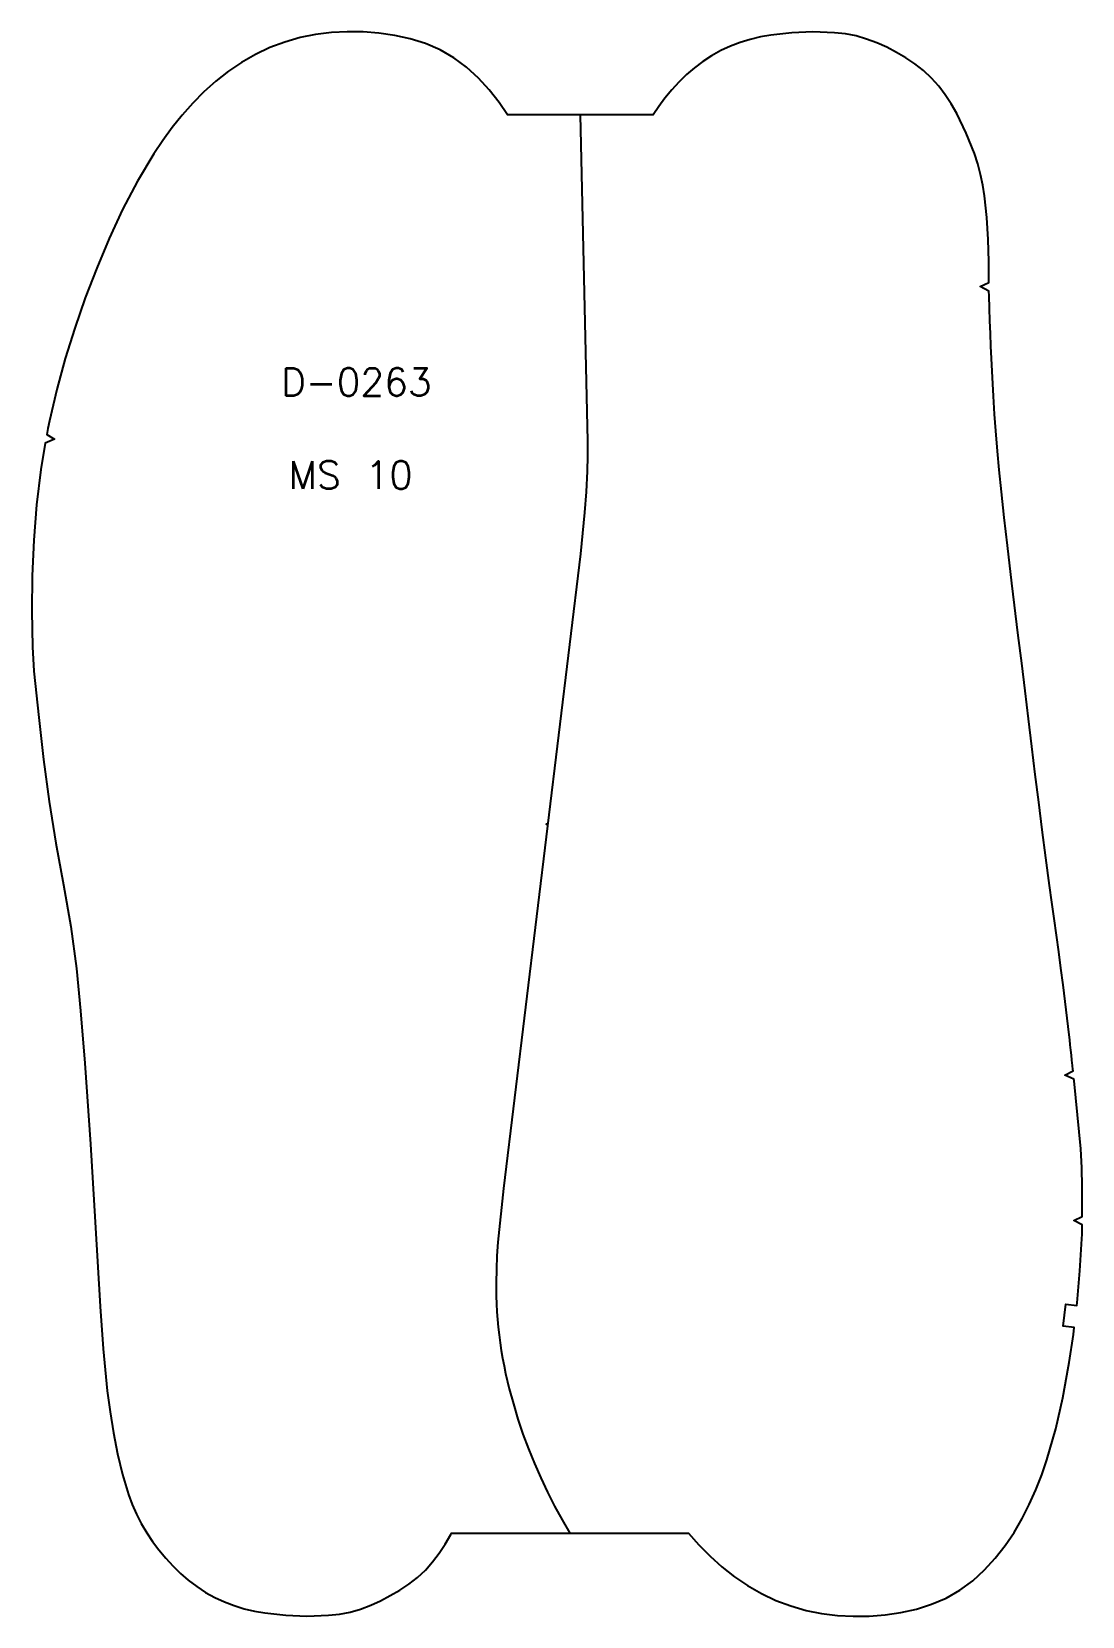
# Model space of a CAD drawing. Extents: x -3600 to 4663, y 5 to 334.
# Drawn here: x 1269.7 to 1459.4, y 4.9 to 291 of the extents above; entities that cross this region are included whole.
import ezdxf

# ---------------------------------------------------------------- set-up
doc = ezdxf.new("R2010")
doc.units = 0
doc.layers.add('DEFAULT', color=7, linetype='CONTINUOUS')
doc.styles.add('MTXPL_ARIAL', font='txt.shx', dxfattribs={"height": 0.2})

# ---------------------------------------------------------------- blocks, each defined once
blk = doc.blocks.new('*X7')
at = {"layer": 'DEFAULT', "color": 7, "style": 'MTXPL_ARIAL'}
for s, p in [('D-0263', (1314.74, 225.22)), ('MS 10', (1316.11, 208.47))]:
    blk.add_text(s, height=5, dxfattribs=at).set_placement(p)

msp = doc.modelspace()

# ---------------------------------------------------------------- linework, layer by layer
at = {"layer": 'DEFAULT', "color": 7}
msp.add_lwpolyline([(1308.12, 6.3), (1309.98, 5.86), (1311.85, 5.53), (1315.62, 5.13), (1319.42, 4.92), (1323.34, 5.12), (1325.29, 5.33), (1327.22, 5.7), (1329.11, 6.24), (1330.95, 6.93), (1332.74, 7.74), (1334.49, 8.65), (1336.19, 9.64), (1337.83, 10.74), (1339.38, 11.94), (1340.82, 13.28), (1342.14, 14.75), (1343.33, 16.31), (1344.41, 17.96), (1345.4, 19.67), (1345.52, 19.92), (1388.34, 19.92), (1390.2, 17.82), (1392.22, 15.77), (1394.36, 13.85), (1396.63, 12.07), (1399.02, 10.46), (1401.52, 9.04), (1404.11, 7.8), (1406.8, 6.79), (1409.57, 6), (1412.38, 5.43), (1415.23, 5.07), (1418.1, 4.92), (1420.96, 4.96), (1423.83, 5.18), (1426.67, 5.6), (1429.48, 6.22), (1432.21, 7.09), (1434.86, 8.22), (1437.35, 9.65), (1439.66, 11.35), (1441.79, 13.29), (1443.74, 15.41), (1445.51, 17.68), (1447.12, 20.07), (1448.57, 22.56), (1449.88, 25.13), (1451.06, 27.77), (1452.11, 30.46), (1453.05, 33.19), (1454.65, 38.74), (1455.94, 44.37), (1456.98, 50.06), (1457.08, 50.74), (1457.84, 55.77), (1457.99, 57.08), (1456, 57.31), (1456.47, 61.28), (1458.45, 61.05), (1458.51, 61.51), (1458.98, 67.27), (1459.35, 73.04), (1459.41, 73.91), (1459.43, 75.62), (1457.94, 76.39), (1459.45, 77.12), (1459.45, 82.48), (1459.35, 85.91), (1459.2, 89.34), (1457.95, 101.61), (1457.92, 101.88), (1456.27, 102.64), (1457.77, 103.4), (1457.74, 103.65), (1457.67, 104.38), (1457.57, 105.3), (1457.48, 106.22), (1457.38, 107.15), (1457.28, 108.07), (1457.18, 108.99), (1457.07, 109.92), (1456.73, 112.92), (1456.36, 115.92), (1455.98, 118.92), (1455.58, 121.91), (1455.18, 124.9), (1454.77, 127.89), (1454.36, 130.88), (1453.95, 133.87), (1453.54, 136.86), (1452.87, 141.87), (1452.22, 146.88), (1451.58, 151.89), (1450.96, 156.91), (1450.34, 161.93), (1449.73, 166.95), (1449.11, 171.97), (1448.5, 176.99), (1447.89, 182.01), (1446.74, 191.4), (1445.92, 198.25), (1445.35, 203.31), (1444.85, 207.92), (1444.46, 211.91), (1444.15, 215.23), (1443.84, 218.93), (1443.61, 221.93), (1443.39, 225.18), (1443.26, 227.44), (1443.14, 229.7), (1443.03, 231.97), (1442.93, 234.24), (1442.85, 236.51), (1442.76, 238.78), (1442.69, 241.05), (1442.62, 243.32), (1442.59, 244.17), (1441.02, 244.98), (1442.55, 245.71), (1442.54, 249.52), (1442.45, 253.47), (1442.23, 257.41), (1441.8, 261.34), (1441.48, 263.29), (1441.08, 265.22), (1440.57, 267.13), (1439.96, 269.01), (1438.5, 272.68), (1436.78, 276.23), (1435.79, 277.94), (1434.71, 279.59), (1433.52, 281.16), (1432.2, 282.62), (1430.76, 283.96), (1429.21, 285.17), (1427.57, 286.26), (1425.87, 287.25), (1424.12, 288.16), (1422.33, 288.97), (1420.49, 289.66), (1418.6, 290.21), (1416.67, 290.57), (1414.72, 290.79), (1410.8, 290.98), (1407, 290.77), (1403.23, 290.37), (1401.36, 290.04), (1399.5, 289.6), (1397.68, 289.05), (1395.91, 288.38), (1394.18, 287.58), (1392.51, 286.65), (1390.92, 285.62), (1389.4, 284.47), (1387.95, 283.23), (1386.59, 281.89), (1385.31, 280.48), (1384.09, 279.01), (1382.95, 277.48), (1381.94, 275.98), (1355.64, 275.98), (1354.13, 278.22), (1352.36, 280.5), (1350.41, 282.62), (1348.28, 284.55), (1345.97, 286.26), (1343.48, 287.68), (1340.84, 288.82), (1338.1, 289.68), (1335.29, 290.31), (1332.45, 290.72), (1329.58, 290.94), (1326.72, 290.98), (1323.85, 290.83), (1321, 290.47), (1318.19, 289.91), (1315.42, 289.12), (1312.73, 288.1), (1310.14, 286.87), (1307.64, 285.44), (1305.25, 283.83), (1302.99, 282.06), (1300.84, 280.14), (1298.82, 278.09), (1296.91, 275.93), (1295.11, 273.67), (1293.42, 271.34), (1291.82, 268.94), (1288.85, 264), (1286.16, 258.89), (1283.72, 253.65), (1281.48, 248.32), (1279.42, 242.93), (1277.52, 237.48), (1275.78, 231.97), (1274.26, 226.39), (1272.96, 220.76), (1272.64, 219.32), (1272.45, 218.24), (1273.83, 217.45), (1272.18, 216.68), (1271.4, 211.92), (1270.62, 205.56), (1270.1, 199.17), (1269.81, 192.77), (1269.74, 186.37), (1269.88, 179.96), (1270.12, 175.52), (1271.04, 167.2), (1271.89, 159.6), (1272.88, 152.02), (1274.11, 144.48), (1275.5, 136.96), (1276.82, 129.43), (1277.84, 121.85), (1278.54, 114.24), (1279.31, 104.8), (1280.36, 90.18), (1281.18, 76.1), (1282.09, 60.87), (1282.63, 53.23), (1283.39, 45.6), (1283.89, 41.81), (1284.5, 38.03), (1285.24, 34.28), (1286.14, 30.55), (1286.66, 28.71), (1287.24, 26.89), (1287.9, 25.1), (1288.66, 23.35), (1289.53, 21.65), (1290.5, 20.01), (1291.57, 18.43), (1292.71, 16.9), (1293.93, 15.42), (1295.21, 14.01), (1296.58, 12.68), (1298.02, 11.43), (1299.54, 10.29), (1301.13, 9.25), (1302.8, 8.33), (1304.53, 7.53), (1306.3, 6.85)], close=True, dxfattribs=at)
at = {"layer": 'DEFAULT'}
msp.add_lwpolyline([(1368.79, 275.98), (1370.07, 217.09), (1370.07, 214.37), (1370.02, 211.66), (1369.84, 207.91), (1369.56, 204.17), (1368.83, 196.7), (1354.92, 82.15), (1353.93, 72.44), (1353.75, 70.01), (1353.64, 67.58), (1353.58, 65.15), (1353.6, 62.71), (1353.65, 61.31), (1353.73, 59.91), (1353.84, 58.51), (1353.97, 57.11), (1354.13, 55.71), (1354.32, 54.32), (1354.53, 52.92), (1354.77, 51.53), (1355.03, 50.14), (1355.32, 48.75), (1355.97, 45.99), (1356.71, 43.25), (1357.54, 40.53), (1358.45, 37.83), (1359.45, 35.16), (1360.52, 32.52), (1361.67, 29.92), (1362.89, 27.36), (1364.17, 24.83), (1365.52, 22.35), (1366.93, 19.92)], dxfattribs=at)
msp.add_point((1362.69, 147.95), dxfattribs=at)

# ---------------------------------------------------------------- block references
at = {"layer": 'DEFAULT', "color": 7}
msp.add_blockref('*X7', (0, 0), dxfattribs=at)

doc.saveas('drawing.dxf')
